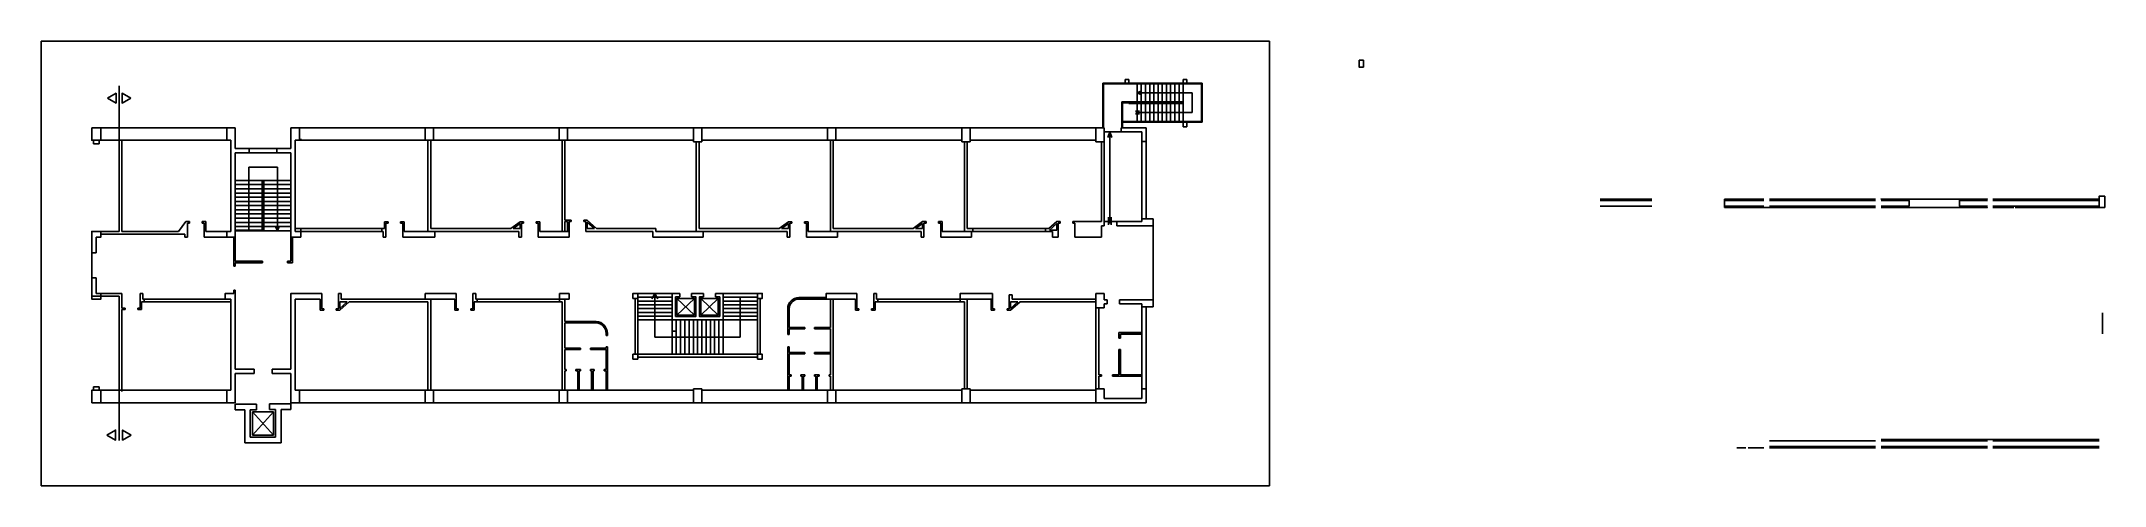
# Model space of a CAD drawing. Header units: millimetres. Extents: x 0 to 180329, y 0 to 340677.
# Drawn here: x 13726 to 161388, y 141516 to 173335 of the extents above; entities that cross this region are included whole.
import ezdxf
from ezdxf.lldxf.tags import DXFTag

# ---------------------------------------------------------------- set-up
doc = ezdxf.new("R2010")
doc.units = ezdxf.units.MM
doc.linetypes.add('CONTINUA', pattern=[0])
doc.layers.add('MURI', color=7, linetype='Continuous')
doc.layers.add('primoChimica', color=7, linetype='Continuous')
tags = doc.linetypes.add('NASCOSTA', pattern=[0.375, 0.25, -0.125]).pattern_tags.tags
tags[6:7] = [DXFTag(74, 4), DXFTag(75, 0), DXFTag(340, '0'), DXFTag(46, 0.0), DXFTag(50, 0.0), DXFTag(44, 0.0), DXFTag(45, 0.0)]
tags[4:5] = [DXFTag(74, 4), DXFTag(75, 0), DXFTag(340, '0'), DXFTag(46, 0.0), DXFTag(50, 0.0), DXFTag(44, 0.0), DXFTag(45, 0.0)]
tags = doc.linetypes.add('NASCOSTA2', pattern=[0.1875, 0.125, -0.0625]).pattern_tags.tags
tags[6:7] = [DXFTag(74, 4), DXFTag(75, 0), DXFTag(340, '0'), DXFTag(46, 0.0), DXFTag(50, 0.0), DXFTag(44, 0.0), DXFTag(45, 0.0)]
tags[4:5] = [DXFTag(74, 4), DXFTag(75, 0), DXFTag(340, '0'), DXFTag(46, 0.0), DXFTag(50, 0.0), DXFTag(44, 0.0), DXFTag(45, 0.0)]

msp = doc.modelspace()

# ---------------------------------------------------------------- linework, layer by layer
at = {"linetype": 'CONTINUA', "transparency": 33554687}
for p, q in [((89694, 170338), (89694, 170338)), ((89694, 170338), (89694, 167149)), ((96794, 170338), (89694, 170338)), ((89744, 170288), (89744, 167149)), ((96744, 170288), (89744, 170288)), ((92144, 170288), (92144, 168988)), ((92444, 170288), (92444, 168988)), ((92744, 170288), (92744, 168988)), ((93044, 170288), (93044, 168988)), ((93344, 170288), (93344, 168988)), ((93644, 170288), (93644, 168988)), ((93944, 170288), (93944, 168988)), ((94244, 170288), (94244, 168988)), ((94544, 170288), (94544, 168988)), ((94844, 170288), (94844, 168988)), ((95144, 170288), (95144, 168988)), ((95444, 170288), (95444, 167588)), ((96744, 170288), (96744, 167588)), ((96794, 170338), (96794, 167538)), ((91044, 167149), (91044, 168988)), ((95444, 168988), (91044, 168988)), ((91094, 167149), (91094, 168938)), ((95444, 168938), (91094, 168938)), ((91544, 168938), (91544, 168888)), ((95444, 168888), (91544, 168888)), ((92025, 168338), (92325, 168338)), ((92144, 169638), (92412, 169759)), ((96094, 169638), (92144, 169638)), ((92144, 169638), (92412, 169517)), ((92144, 168888), (92144, 167588)), ((92444, 168888), (92444, 167588)), ((92744, 168888), (92744, 167588)), ((93044, 168888), (93044, 167588)), ((93344, 168888), (93344, 167588)), ((93644, 168888), (93644, 167588)), ((93944, 168888), (93944, 167588)), ((94244, 168888), (94244, 167588)), ((94544, 168888), (94544, 167588)), ((94844, 168888), (94844, 167588)), ((95144, 168888), (95144, 167588)), ((96094, 169638), (96094, 168238)), ((91094, 167588), (96744, 167588)), ((91094, 167538), (96794, 167538)), ((92025, 168138), (92325, 168138)), ((92051, 168238), (96094, 168238)), ((90994, 166849), (89794, 166849)), ((90194, 166849), (90052, 166455)), ((90194, 166849), (90335, 166455)), ((90194, 160299), (90194, 166849)), ((41894, 159320), (41894, 159721)), ((51494, 159321), (51494, 159721)), ((61094, 159321), (61094, 159721)), ((70694, 159320), (70694, 159721)), ((76290, 159921), (76794, 159921)), ((80292, 159321), (80292, 159721)), ((89794, 160121), (89594, 160121)), ((90694, 160421), (89794, 160421)), ((90094, 160197), (90094, 160732)), ((90294, 160197), (90294, 160732)), ((58864, 155282), (56414, 155282)), ((57639, 155282), (57419, 154889)), ((57639, 155282), (57639, 152157)), ((57639, 155282), (57858, 154889)), ((62524, 155282), (64974, 155282)), ((50814, 154882), (50814, 154682)), ((56214, 150932), (56214, 154932)), ((58864, 155010), (56414, 155010)), ((56414, 150932), (56414, 154932)), ((58864, 154739), (56414, 154739)), ((58864, 154467), (56414, 154467)), ((58864, 154196), (56414, 154196)), ((58864, 153925), (56414, 153925)), ((58864, 153653), (56414, 153653)), ((59114, 153632), (60569, 153632)), ((59214, 153732), (60469, 154932)), ((59214, 154932), (60469, 153732)), ((60819, 153632), (62274, 153632)), ((60919, 153732), (62174, 154932)), ((60919, 154932), (62174, 153732)), ((62524, 155010), (64974, 155010)), ((62524, 154739), (64974, 154739)), ((62524, 154467), (64974, 154467)), ((62524, 154196), (64974, 154196)), ((62524, 153925), (64974, 153925)), ((62524, 153653), (64974, 153653)), ((63749, 155010), (63749, 152157)), ((64974, 150932), (64974, 154932)), ((65174, 150932), (65174, 154932)), ((79494, 154882), (79494, 154682)), ((58864, 153382), (56414, 153382)), ((57639, 152157), (63749, 152157)), ((58864, 153382), (58864, 150932)), ((59169, 153382), (59169, 150932)), ((59474, 153382), (59474, 150932)), ((59779, 153382), (59779, 150932)), ((60084, 153382), (60084, 150932)), ((60389, 153382), (60389, 150932)), ((60694, 153382), (60694, 150932)), ((60999, 153382), (60999, 150932)), ((61304, 153382), (61304, 150932)), ((61609, 153382), (61609, 150932)), ((61914, 153382), (61914, 150932)), ((62219, 153382), (62219, 150932)), ((62524, 153382), (64974, 153382)), ((62524, 153382), (62524, 150932)), ((56414, 150932), (64974, 150932)), ((56414, 150732), (64974, 150732)), ((17469, 148604), (17869, 148604)), ((17469, 148354), (17469, 148604)), ((17869, 148604), (17869, 148354)), ((19294, 148354), (18554, 148354))]:
    msp.add_line(p, q, dxfattribs=at)
at = {"linetype": 'Continuous', "transparency": 33554687}
for p, q in [((17994, 167149), (26994, 167149)), ((32194, 167149), (41194, 167149)), ((41794, 167149), (50794, 167149)), ((51394, 167149), (60394, 167149)), ((60994, 167149), (69994, 167149)), ((70594, 167149), (79594, 167149)), ((80194, 167149), (89194, 167149)), ((17469, 166249), (17469, 165999)), ((17469, 165999), (17869, 165999)), ((17869, 165999), (17869, 166249)), ((26994, 166249), (17994, 166249)), ((19294, 159721), (19294, 166249)), ((19494, 159721), (19494, 166249)), ((28594, 165649), (30594, 165649)), ((41194, 166249), (32194, 166249)), ((41394, 166249), (41394, 159721)), ((41594, 166249), (41594, 159921)), ((50794, 166249), (41794, 166249)), ((50994, 166249), (50994, 159721)), ((51194, 166249), (51194, 160521)), ((60394, 166249), (51394, 166249)), ((60594, 166143), (60594, 159721)), ((60794, 166143), (60794, 159921)), ((69994, 166249), (60994, 166249)), ((70194, 159721), (70194, 166249)), ((70394, 159921), (70394, 166249)), ((79594, 166249), (70594, 166249)), ((79794, 159721), (79794, 166143)), ((79994, 159921), (79994, 166143)), ((89194, 166249), (80194, 166249)), ((89594, 160421), (89594, 166143)), ((89794, 160121), (89794, 166143)), ((92494, 160421), (92494, 166149)), ((92794, 166149), (92794, 160621)), ((28569, 164320), (30619, 164320)), ((28569, 159820), (28569, 164320)), ((28594, 165349), (30594, 165349)), ((30619, 159770), (30619, 164320)), ((27594, 163370), (31594, 163370)), ((27594, 163070), (29544, 163070)), ((27594, 162770), (29544, 162770)), ((27594, 162470), (29544, 162470)), ((29544, 163370), (29544, 159820)), ((29594, 163370), (29594, 159820)), ((29644, 163370), (29644, 159770)), ((29644, 163070), (31594, 163070)), ((29644, 162770), (31594, 162770)), ((29644, 162470), (31594, 162470)), ((27594, 162170), (29544, 162170)), ((27594, 161870), (29544, 161870)), ((27594, 161570), (29544, 161570)), ((27594, 161270), (29544, 161270)), ((27594, 160970), (29544, 160970)), ((29644, 162170), (31594, 162170)), ((29644, 161870), (31594, 161870)), ((29644, 161570), (31594, 161570)), ((29644, 161270), (31594, 161270)), ((29644, 160970), (31594, 160970)), ((125288, 162037), (128988, 162037)), ((134188, 161437), (134187, 162034)), ((134188, 162037), (136988, 162037)), ((136988, 161437), (134188, 161437)), ((137388, 162037), (144988, 162037)), ((153388, 162037), (160988, 162037)), ((153388, 161437), (154888, 161437)), ((161388, 161437), (154988, 161437)), ((17344, 158201), (17344, 159721)), ((19294, 159721), (17994, 159721)), ((17994, 159521), (23994, 159521)), ((19494, 159721), (23550, 159721)), ((23550, 159721), (24071, 160421)), ((23994, 159321), (23994, 159521)), ((24071, 160421), (24345, 160421)), ((24194, 160321), (24345, 160321)), ((24194, 159321), (24194, 160321)), ((24345, 160321), (24345, 160421)), ((25243, 160421), (25494, 160421)), ((25243, 160321), (25243, 160421)), ((25243, 160321), (25394, 160321)), ((25394, 159321), (25394, 160321)), ((25494, 159721), (25494, 160421)), ((26994, 159721), (25494, 159721)), ((27594, 160670), (29544, 160670)), ((27594, 160370), (29544, 160370)), ((27594, 160070), (29544, 160070)), ((27594, 159820), (29594, 159820)), ((27594, 159770), (31594, 159770)), ((29644, 160670), (31594, 160670)), ((29644, 160370), (31594, 160370)), ((29644, 160070), (31594, 160070)), ((30619, 159770), (30505, 160033)), ((30619, 159770), (30733, 160033)), ((31894, 159921), (38294, 159921)), ((32294, 159721), (32294, 159921)), ((32294, 159721), (38194, 159721)), ((38094, 159921), (38094, 159721)), ((38194, 159721), (38194, 159320)), ((38294, 160420), (38545, 160420)), ((38294, 159921), (38294, 160420)), ((38394, 160320), (38545, 160320)), ((38394, 160320), (38394, 159320)), ((38545, 160320), (38545, 160420)), ((39443, 160320), (39443, 160420)), ((39443, 160420), (39694, 160420)), ((39443, 160320), (39594, 160320)), ((39594, 160320), (39594, 159320)), ((39694, 160420), (39694, 159721)), ((47894, 159721), (39694, 159721)), ((41594, 159921), (47323, 159921)), ((47994, 160420), (47323, 159921)), ((47994, 160295), (47490, 159921)), ((47490, 159921), (47994, 159921)), ((47894, 159721), (47894, 159320)), ((47994, 160420), (48245, 160420)), ((47994, 159921), (47994, 160295)), ((48094, 160320), (48245, 160320)), ((48094, 160320), (48094, 159320)), ((48245, 160320), (48245, 160420)), ((49143, 160320), (49143, 160420)), ((49143, 160420), (49394, 160420)), ((49143, 160320), (49294, 160320)), ((49294, 160320), (49294, 159320)), ((49394, 160420), (49394, 159721)), ((49394, 159721), (51494, 159721)), ((51645, 160521), (51194, 160521)), ((51394, 160421), (51194, 160421)), ((51194, 160421), (51194, 159721)), ((51394, 159721), (51394, 160421)), ((51494, 159421), (51494, 160421)), ((51494, 160421), (51645, 160421)), ((51645, 160421), (51645, 160521)), ((52543, 160421), (52543, 160521)), ((52543, 160521), (52794, 160521)), ((52543, 160421), (52694, 160421)), ((52694, 160421), (52694, 159721)), ((52694, 159721), (57494, 159721)), ((52794, 160521), (53465, 159921)), ((52794, 159921), (52794, 160386)), ((52794, 160386), (53315, 159921)), ((52794, 159921), (53315, 159921)), ((53465, 159921), (57694, 159921)), ((57494, 159321), (57494, 159721)), ((57694, 159721), (57694, 159921)), ((57694, 159721), (67094, 159721)), ((60794, 159921), (66523, 159921)), ((67194, 160420), (66523, 159921)), ((67194, 160295), (66690, 159921)), ((66690, 159921), (67194, 159921)), ((67094, 159721), (67094, 159320)), ((67194, 160420), (67445, 160420)), ((67194, 159921), (67194, 160295)), ((67294, 160320), (67445, 160320)), ((67294, 160320), (67294, 159320)), ((67445, 160320), (67445, 160420)), ((68343, 160320), (68343, 160420)), ((68343, 160420), (68594, 160420)), ((68343, 160320), (68494, 160320)), ((68494, 160320), (68494, 159320)), ((68594, 160420), (68594, 159721)), ((68594, 159721), (76694, 159721)), ((70394, 159921), (76123, 159921)), ((76794, 160421), (76123, 159921)), ((76794, 160296), (76290, 159921)), ((76694, 159721), (76694, 159321)), ((76794, 160421), (77045, 160421)), ((76794, 159921), (76794, 160296)), ((76894, 160321), (77045, 160321)), ((76894, 160321), (76894, 159321)), ((77045, 160321), (77045, 160421)), ((77943, 160321), (77943, 160421)), ((77943, 160421), (78194, 160421)), ((77943, 160321), (78094, 160321)), ((78094, 160321), (78094, 159321)), ((78194, 160421), (78194, 159721)), ((78194, 159721), (86094, 159721)), ((79992, 159921), (85835, 159921)), ((80392, 159721), (80392, 159921)), ((85592, 159721), (85592, 159921)), ((86394, 160421), (85835, 159921)), ((86394, 160286), (85873, 159821)), ((85873, 159821), (86394, 159821)), ((86094, 159721), (86094, 159321)), ((86394, 160421), (86645, 160421)), ((86394, 159821), (86394, 160286)), ((86494, 160321), (86645, 160321)), ((86494, 160321), (86494, 159321)), ((86645, 160321), (86645, 160421)), ((87543, 160321), (87543, 160421)), ((87543, 160421), (89594, 160421)), ((87543, 160321), (87694, 160321)), ((87694, 160321), (87694, 159321)), ((89594, 159321), (89594, 160121)), ((90694, 160121), (90694, 160421)), ((90694, 160421), (92494, 160421)), ((90694, 160121), (93294, 160121)), ((92494, 160621), (93294, 160621)), ((93294, 154832), (93294, 160621)), ((17644, 158201), (17344, 158201)), ((17644, 158201), (17644, 159321)), ((24194, 159321), (23994, 159321)), ((26994, 159321), (25394, 159321)), ((27494, 159321), (27494, 157481)), ((27594, 159321), (27594, 157581)), ((31594, 159321), (31594, 157581)), ((31694, 159321), (31694, 157481)), ((38194, 159320), (38394, 159320)), ((39594, 159320), (41894, 159320)), ((47894, 159320), (48094, 159320)), ((49294, 159320), (51494, 159320)), ((57494, 159321), (61094, 159321)), ((67094, 159320), (67294, 159320)), ((68494, 159320), (70694, 159320)), ((76694, 159321), (76894, 159321)), ((78094, 159321), (78094, 159321)), ((78094, 159321), (80292, 159321)), ((86094, 159321), (86494, 159321)), ((87694, 159321), (87694, 159321)), ((87694, 159321), (89594, 159321)), ((27594, 157581), (29548, 157581)), ((27594, 157481), (29548, 157481)), ((29548, 157581), (29548, 157481)), ((31343, 157581), (31594, 157581)), ((31344, 157581), (31344, 157481)), ((31344, 157481), (31694, 157481)), ((17644, 156401), (17344, 156401)), ((17344, 155382), (17344, 156401)), ((17644, 155282), (17644, 156401)), ((17994, 155282), (19494, 155282)), ((18044, 155082), (19294, 155082)), ((19294, 155082), (19294, 148354)), ((19494, 155282), (19494, 154232)), ((20794, 155282), (20794, 154232)), ((20994, 155282), (20794, 155282)), ((20994, 155282), (20994, 154882)), ((34994, 154182), (34994, 155282)), ((34994, 155282), (35194, 155282)), ((35194, 155282), (35194, 154882)), ((44614, 154182), (44614, 155282)), ((44614, 155282), (44814, 155282)), ((44814, 155282), (44814, 154882)), ((73294, 154182), (73294, 155282)), ((73294, 155282), (73494, 155282)), ((73494, 155282), (73494, 154882)), ((82994, 154182), (82994, 155182)), ((82994, 155182), (83194, 155182)), ((83194, 155182), (83194, 154882)), ((19731, 154232), (19494, 154232)), ((19494, 154132), (19494, 148254)), ((19729, 154132), (19494, 154132)), ((19729, 154232), (19729, 154132)), ((20629, 154232), (20629, 154132)), ((20794, 154232), (20629, 154232)), ((20894, 154132), (20629, 154132)), ((20894, 154682), (20894, 154132)), ((27294, 154682), (20894, 154682)), ((26894, 154882), (20994, 154882)), ((21094, 154882), (21094, 154682)), ((33694, 154882), (33694, 154082)), ((33694, 154082), (33941, 154082)), ((33794, 154882), (33794, 154182)), ((33794, 154182), (33941, 154182)), ((33941, 154182), (33941, 154082)), ((34838, 154182), (34838, 154082)), ((34838, 154182), (34994, 154182)), ((34838, 154082), (35094, 154082)), ((35094, 154682), (35615, 154682)), ((35094, 154216), (35094, 154682)), ((35094, 154082), (35765, 154682)), ((35094, 154216), (35615, 154682)), ((35194, 154882), (41194, 154882)), ((35765, 154682), (41394, 154682)), ((41394, 154682), (41394, 148354)), ((41594, 154882), (41594, 148354)), ((43314, 154882), (43314, 154082)), ((43314, 154082), (43561, 154082)), ((43414, 154882), (43414, 154182)), ((43414, 154182), (43561, 154182)), ((43561, 154182), (43561, 154082)), ((44458, 154182), (44458, 154082)), ((44458, 154182), (44614, 154182)), ((44458, 154082), (44714, 154082)), ((44714, 154082), (44714, 154682)), ((44714, 154682), (50994, 154682)), ((44814, 154882), (50814, 154882)), ((44914, 154882), (44914, 154682)), ((50994, 154682), (50994, 148354)), ((51194, 154882), (51194, 153282)), ((67144, 154182), (67144, 152354)), ((67244, 154182), (67244, 152854)), ((69894, 154982), (67944, 154982)), ((69894, 154882), (67944, 154882)), ((70194, 154882), (70194, 152854)), ((70394, 154882), (70394, 148354)), ((71994, 154882), (71994, 154082)), ((71994, 154082), (72241, 154082)), ((72094, 154882), (72094, 154182)), ((72094, 154182), (72241, 154182)), ((72241, 154182), (72241, 154082)), ((73138, 154182), (73138, 154082)), ((73138, 154182), (73294, 154182)), ((73138, 154082), (73394, 154082)), ((73394, 154082), (73394, 154682)), ((73394, 154682), (79794, 154682)), ((73494, 154882), (79494, 154882)), ((73594, 154882), (73594, 154682)), ((79794, 154682), (79794, 148460)), ((79994, 154882), (79994, 148460)), ((81694, 154882), (81694, 154082)), ((81694, 154082), (81941, 154082)), ((81794, 154882), (81794, 154182)), ((81794, 154182), (81941, 154182)), ((81941, 154182), (81941, 154082)), ((82838, 154182), (82838, 154082)), ((82838, 154182), (82994, 154182)), ((82838, 154082), (83094, 154082)), ((83094, 154682), (83615, 154682)), ((83094, 154216), (83094, 154682)), ((83094, 154082), (83765, 154682)), ((83094, 154216), (83615, 154682)), ((83194, 154882), (89194, 154882)), ((83765, 154682), (89194, 154682)), ((89194, 148460), (89194, 154254)), ((89394, 149454), (89394, 154254)), ((92494, 148454), (92494, 154332)), ((92794, 148454), (92794, 154332)), ((161238, 152387), (161238, 153887)), ((51194, 153282), (53444, 153282)), ((51194, 153182), (51194, 151363)), ((51194, 153182), (53444, 153182)), ((54144, 152413), (54144, 152261)), ((54144, 152261), (54244, 152261)), ((54244, 152413), (54244, 152261)), ((67244, 152354), (67144, 152354)), ((68369, 152854), (67244, 152854)), ((68369, 152754), (67244, 152754)), ((67244, 152754), (67244, 152354)), ((68369, 152754), (68369, 152854)), ((70194, 152854), (69069, 152854)), ((69069, 152754), (69069, 152854)), ((70194, 152754), (69069, 152754)), ((70194, 152754), (70194, 149454)), ((90844, 152076), (90844, 152476)), ((90844, 152476), (92494, 152476)), ((90944, 152076), (90944, 152376)), ((90944, 152376), (92494, 152376)), ((51194, 151363), (52319, 151363)), ((51194, 151263), (51194, 149833)), ((51194, 151263), (52319, 151263)), ((52319, 151263), (52319, 151363)), ((53019, 151263), (53019, 151363)), ((53019, 151363), (54144, 151363)), ((53019, 151263), (54144, 151263)), ((54144, 151463), (54244, 151463)), ((54144, 151463), (54144, 151363)), ((54144, 151263), (54144, 149833)), ((54244, 151463), (54244, 148354)), ((67244, 151454), (67144, 151454)), ((67144, 151454), (67144, 148354)), ((67244, 151454), (67244, 151054)), ((68369, 151054), (67244, 151054)), ((68369, 150954), (67244, 150954)), ((67244, 150954), (67244, 149454)), ((68369, 150954), (68369, 151054)), ((70194, 151054), (69069, 151054)), ((69069, 150954), (69069, 151054)), ((70194, 150954), (69069, 150954)), ((90844, 152076), (90944, 152076)), ((90844, 151276), (90944, 151276)), ((90844, 149454), (90844, 151276)), ((90944, 149454), (90944, 151276)), ((51194, 149833), (51286, 149833)), ((51194, 149733), (51286, 149733)), ((51194, 149733), (51194, 148354)), ((51286, 149733), (51286, 149833)), ((51986, 149833), (52319, 149833)), ((51986, 149733), (51986, 149833)), ((51986, 149733), (52127, 149733)), ((52127, 149733), (52127, 148354)), ((52227, 149733), (52227, 148354)), ((52227, 149733), (52319, 149733)), ((52319, 149733), (52319, 149833)), ((53019, 149833), (53302, 149833)), ((53019, 149733), (53019, 149833)), ((53019, 149733), (53111, 149733)), ((53111, 149733), (53111, 148354)), ((53211, 149733), (53211, 148354)), ((53211, 149733), (53302, 149733)), ((53302, 149733), (53302, 149833)), ((54002, 149833), (54144, 149833)), ((54002, 149733), (54002, 149833)), ((54002, 149733), (54144, 149733)), ((54144, 149733), (54144, 148354)), ((67386, 149454), (67244, 149454)), ((67386, 149354), (67244, 149354)), ((67244, 149354), (67244, 148354)), ((67386, 149354), (67386, 149454)), ((68369, 149454), (68086, 149454)), ((68086, 149354), (68086, 149454)), ((68177, 149354), (68086, 149354)), ((68177, 149354), (68177, 148354)), ((68277, 149354), (68277, 148354)), ((68369, 149354), (68277, 149354)), ((68369, 149354), (68369, 149454)), ((69069, 149354), (69069, 149454)), ((69402, 149454), (69069, 149454)), ((69161, 149354), (69069, 149354)), ((69161, 149354), (69161, 148354)), ((69261, 149354), (69261, 148354)), ((69402, 149354), (69261, 149354)), ((69402, 149354), (69402, 149454)), ((70194, 149454), (70102, 149454)), ((70102, 149354), (70102, 149454)), ((70194, 149354), (70102, 149354)), ((70194, 149354), (70194, 148354)), ((89594, 149454), (89394, 149454)), ((89394, 148460), (89394, 149354)), ((89594, 149354), (89394, 149354)), ((89594, 149354), (89594, 149454)), ((90844, 149454), (90394, 149454)), ((90394, 149354), (90394, 149454)), ((92494, 149354), (90394, 149354)), ((92494, 149454), (90944, 149454)), ((26994, 148354), (17994, 148354)), ((41194, 148354), (32194, 148354)), ((50794, 148354), (41794, 148354)), ((60394, 148354), (51394, 148354)), ((69994, 148354), (60994, 148354)), ((79594, 148354), (70594, 148354)), ((89194, 148354), (80194, 148354)), ((17994, 147454), (26994, 147454)), ((32194, 147454), (41194, 147454)), ((41794, 147454), (50794, 147454)), ((51394, 147454), (60394, 147454)), ((60994, 147454), (69994, 147454)), ((70594, 147454), (79594, 147454)), ((80194, 147454), (89194, 147454)), ((145388, 144837), (160988, 144837)), ((137388, 144237), (144988, 144237)), ((145388, 144237), (152988, 144237)), ((153388, 144237), (160988, 144237))]:
    msp.add_line(p, q, dxfattribs=at)
at = {"color": 2, "linetype": 'Continuous', "transparency": 33554687}
for p, q in [((32294, 166249), (32294, 166349)), ((39594, 159320), (39594, 159320)), ((49294, 159320), (49294, 159320)), ((68494, 159320), (68494, 159320))]:
    msp.add_line(p, q, dxfattribs=at)
at = {"linetype": 'NASCOSTA2', "transparency": 33554687}
for p, q in [((128988, 161937), (125285, 161937)), ((128988, 161537), (125285, 161537)), ((136988, 161937), (134188, 161937)), ((136988, 161537), (134188, 161537)), ((144988, 161937), (137388, 161937)), ((144988, 161537), (137388, 161537)), ((147388, 161937), (145388, 161937)), ((147388, 161537), (145388, 161537)), ((152990, 161937), (150985, 161937)), ((152990, 161537), (150985, 161537)), ((160988, 161937), (153388, 161937)), ((160988, 161537), (153388, 161537)), ((144988, 144737), (137388, 144737)), ((152988, 144737), (145388, 144737)), ((160988, 144737), (153388, 144737)), ((144988, 144337), (137388, 144337)), ((152988, 144337), (145388, 144337)), ((160988, 144337), (153388, 144337))]:
    msp.add_line(p, q, dxfattribs=at)
at = {"transparency": 33554687}
for p, q in [((27494, 157481), (27494, 157225)), ((27594, 157225), (27494, 157225)), ((27594, 157225), (27594, 157481)), ((27494, 155523), (27494, 155282)), ((27594, 155523), (27494, 155523)), ((27594, 149854), (27594, 155523)), ((27594, 147454), (27594, 149554)), ((28964, 149854), (28964, 149554)), ((30244, 149854), (30244, 149554)), ((27594, 146959), (27594, 147359)), ((29119, 147359), (27594, 147359)), ((28284, 146959), (27594, 146959)), ((28284, 144589), (28284, 146959)), ((28684, 144989), (28684, 146959)), ((29119, 146959), (28684, 146959)), ((28834, 146809), (30334, 145139)), ((28834, 145139), (30334, 146809)), ((30334, 146809), (28834, 146809)), ((28834, 145139), (28834, 146809)), ((29119, 146959), (29119, 147359)), ((31594, 147374), (30049, 147374)), ((30049, 146974), (30049, 147374)), ((30049, 146974), (30484, 146974)), ((30334, 146809), (30334, 145139)), ((30484, 146974), (30484, 144989)), ((31594, 146974), (30884, 146974)), ((30884, 146974), (30884, 144589)), ((31594, 147454), (31594, 146974)), ((30484, 144989), (28684, 144989)), ((30334, 145139), (28834, 145139)), ((30884, 144589), (28284, 144589)), ((135061, 144235), (135061, 144237)), ((135701, 144235), (135061, 144235)), ((135702, 144237), (135701, 144235)), ((135862, 144237), (135861, 144235)), ((136988, 144235), (135861, 144235)), ((139061, 144235), (139061, 144237)), ((139701, 144235), (139061, 144235)), ((139702, 144237), (139701, 144235)), ((139862, 144237), (139861, 144235)), ((141056, 144235), (139861, 144235)), ((143258, 144220), (143242, 144237)), ((151258, 144220), (151242, 144237)), ((159258, 144220), (159242, 144237))]:
    msp.add_line(p, q, dxfattribs=at)
msp.add_line((58864, 152571), (59169, 152571))
at = {"color": 8, "linetype": 'CONTINUA', "transparency": 33554687}
for p, q in [((144138, 144220), (143418, 144220)), ((152138, 144220), (151418, 144220)), ((160138, 144220), (159418, 144220))]:
    msp.add_line(p, q, dxfattribs=at)
at = {"transparency": 33554687}
msp.add_lwpolyline([(13726, 173335), (101612, 173335), (101612, 141516), (13726, 141516)], close=True, dxfattribs=at)
at = {"linetype": 'Continuous', "transparency": 33554687}
for points in [[(108338, 171473), (108338, 171973), (108038, 171973), (108038, 171473), (108338, 171473)], [(17344, 167149), (17344, 166249), (17994, 166249), (17994, 167149)], [(145388, 161437), (152988, 161437)], [(17344, 147454), (17344, 148354), (17994, 148354), (17994, 147454)]]:
    msp.add_lwpolyline(points, close=True, dxfattribs=at)
at = {"linetype": 'NASCOSTA', "transparency": 33554687}
msp.add_lwpolyline([(19294, 144757), (19294, 155082), (17344, 155082), (17344, 159721), (19294, 159721), (19294, 170144)], dxfattribs=at)
at = {"linetype": 'CONTINUA', "transparency": 33554687}
for points in [[(18459, 169260), (19076, 168904), (19076, 169616)], [(20129, 169260), (19512, 168904), (19512, 169616)], [(59214, 153732), (59214, 154932), (60469, 154932), (60469, 153732)], [(60919, 153732), (60919, 154932), (62174, 154932), (62174, 153732)], [(18426, 145139), (19043, 144783), (19043, 145495)], [(20162, 145139), (19545, 144783), (19545, 145495)]]:
    msp.add_lwpolyline(points, close=True, dxfattribs=at)
for points in [[(148188, 162037), (145388, 162037), (152988, 162037), (150188, 162037)], [(32294, 155282), (31894, 155282)], [(70694, 155282), (70294, 155282)], [(31894, 154882), (32294, 154882)]]:
    msp.add_lwpolyline(points, dxfattribs=at)
at = {"linetype": 'NASCOSTA2', "transparency": 33554687}
for points in [[(145490, 161937), (147388, 161937), (147388, 161537), (145490, 161537)], [(152990, 161937), (150988, 161937), (150988, 161537), (152990, 161537)]]:
    msp.add_lwpolyline(points, dxfattribs=at)
at = {"linetype": 'Continuous', "transparency": 33554687}
for points in [[(17994, 159721), (17344, 159721), (17344, 159221)], [(17644, 159321), (17994, 159321), (17994, 159721)], [(17994, 155282), (17994, 154882), (17344, 154882), (17344, 155382)], [(17644, 155282), (17994, 155282)]]:
    msp.add_lwpolyline(points, dxfattribs=at)
for centre, radius, start, end in [((67944, 154182), 800, 90, 180), ((67944, 154182), 700, 90, 180), ((53383, 152423), 861, 359.35591, 85.94626), ((53383, 152423), 761, 359.27506, 85.38813)]:
    msp.add_arc(centre, radius, start, end, dxfattribs=at)
at = {"layer": 'MURI', "linetype": 'CONTINUA', "transparency": 33554687}
for p, q in [((91294, 170338), (91294, 170588)), ((91294, 170588), (91544, 170588)), ((91294, 170338), (91544, 170338)), ((91544, 170338), (91544, 170588)), ((95444, 170338), (95444, 170588)), ((95444, 170588), (95694, 170588)), ((95694, 170338), (95444, 170338)), ((95694, 170588), (95694, 170338)), ((95444, 167199), (95444, 167538)), ((95444, 167538), (95694, 167538)), ((95694, 167199), (95444, 167199)), ((95694, 167538), (95694, 167199)), ((41194, 155282), (41194, 154882)), ((50814, 155282), (50814, 154882)), ((51494, 155282), (50814, 155282)), ((51494, 154882), (51494, 155282)), ((58864, 153382), (58864, 155282)), ((59416, 155282), (58864, 155282)), ((59416, 155032), (59416, 155282)), ((60266, 155032), (60266, 155282)), ((61121, 155282), (60266, 155282)), ((61121, 155032), (61121, 155282)), ((62524, 155282), (61971, 155282)), ((61971, 155032), (61971, 155282)), ((62524, 153382), (62524, 155282)), ((50814, 154882), (51494, 154882)), ((80294, 154882), (81794, 154882)), ((89996, 154832), (89794, 154832)), ((89996, 154532), (89794, 154532)), ((89794, 154254), (89794, 154532)), ((89996, 154832), (89996, 154532)), ((58864, 153382), (62524, 153382))]:
    msp.add_line(p, q, dxfattribs=at)
at = {"layer": 'MURI', "linetype": 'Continuous', "transparency": 33554687}
for p, q in [((26994, 166249), (26994, 167149)), ((26994, 167149), (27594, 167149)), ((27594, 167149), (27594, 165649)), ((31594, 167149), (31594, 165649)), ((31594, 167149), (32194, 167149)), ((32194, 166249), (32194, 167149)), ((41194, 166249), (41194, 167149)), ((41194, 167149), (41794, 167149)), ((41794, 166249), (41794, 167149)), ((50794, 166249), (50794, 167149)), ((50794, 167149), (51394, 167149)), ((51394, 166249), (51394, 167149)), ((60394, 167149), (60994, 167149)), ((60394, 166143), (60394, 167149)), ((60994, 166143), (60994, 167149)), ((69994, 166249), (69994, 167149)), ((69994, 167149), (70594, 167149)), ((70594, 166249), (70594, 167149)), ((79594, 167149), (80194, 167149)), ((79594, 166143), (79594, 167149)), ((80194, 166143), (80194, 167149)), ((89194, 167149), (89794, 167149)), ((89194, 166143), (89194, 167149)), ((89794, 166143), (89794, 167149)), ((90994, 166849), (90994, 167149)), ((90994, 167149), (92794, 167149)), ((92794, 167149), (92794, 166149)), ((26994, 166249), (27294, 166249)), ((27294, 166249), (27294, 159721)), ((27594, 165649), (28594, 165649)), ((28594, 165349), (28594, 165649)), ((30594, 165349), (30594, 165649)), ((30594, 165649), (31594, 165649)), ((31894, 166249), (32194, 166249)), ((31894, 166249), (31894, 159721)), ((41194, 166249), (41794, 166249)), ((50794, 166249), (51394, 166249)), ((60394, 166143), (60994, 166143)), ((69994, 166249), (70594, 166249)), ((79594, 166143), (80194, 166143)), ((89194, 166143), (89794, 166143)), ((92494, 166849), (90994, 166849)), ((92494, 166149), (92494, 166849)), ((92794, 166149), (92494, 166149)), ((27594, 165349), (28594, 165349)), ((27594, 165349), (27594, 159721)), ((30594, 165349), (31594, 165349)), ((31594, 165349), (31594, 159721)), ((31594, 155282), (33794, 155282)), ((33794, 154882), (33794, 155282)), ((41194, 155282), (43414, 155282)), ((43414, 154882), (43414, 155282)), ((72094, 155282), (69994, 155282)), ((72094, 154882), (72094, 155282)), ((81794, 155282), (79594, 155282)), ((81794, 154882), (81794, 155282)), ((89194, 155282), (89794, 155282)), ((89194, 155282), (89194, 154254)), ((89794, 155282), (89794, 154832)), ((27294, 148354), (27294, 154882)), ((31594, 149854), (31594, 154882)), ((31894, 154882), (33694, 154882)), ((31894, 148354), (31894, 154882)), ((41194, 154882), (43314, 154882)), ((71994, 154882), (70394, 154882)), ((89194, 154254), (89794, 154254)), ((90894, 154832), (90894, 154532)), ((90894, 154832), (93294, 154832)), ((90894, 154532), (92494, 154532)), ((92494, 154532), (92494, 154332)), ((92494, 154332), (93294, 154332)), ((93294, 154332), (93294, 154832)), ((27594, 149854), (28964, 149854)), ((27594, 149554), (27594, 147454)), ((27594, 149554), (28964, 149554)), ((30244, 149854), (31594, 149854)), ((30244, 149554), (31594, 149554)), ((31594, 149554), (31594, 147454)), ((26994, 148354), (26994, 147454)), ((26994, 148354), (27294, 148354)), ((31894, 148354), (32194, 148354)), ((32194, 148354), (32194, 147454)), ((41194, 148354), (41194, 147454)), ((41194, 148354), (41794, 148354)), ((41794, 148354), (41794, 147454)), ((50794, 148354), (50794, 147454)), ((50794, 148354), (51394, 148354)), ((51394, 148354), (51394, 147454)), ((60394, 148460), (60994, 148460)), ((60394, 148460), (60394, 147454)), ((60994, 148460), (60994, 147454)), ((69994, 148354), (69994, 147454)), ((69994, 148354), (70594, 148354)), ((70594, 148354), (70594, 147454)), ((79594, 148460), (80194, 148460)), ((79594, 148460), (79594, 147454)), ((80194, 148460), (80194, 147454)), ((89194, 148460), (89794, 148460)), ((89194, 148460), (89194, 147454)), ((89794, 148460), (89794, 147754)), ((92494, 147754), (89794, 147754)), ((92794, 148454), (92494, 148454)), ((92494, 148454), (92494, 147754)), ((92794, 147454), (92794, 148454)), ((26994, 147454), (27594, 147454)), ((31594, 147454), (32194, 147454)), ((41194, 147454), (41794, 147454)), ((50794, 147454), (51394, 147454)), ((60394, 147454), (60994, 147454)), ((69994, 147454), (70594, 147454)), ((79594, 147454), (80194, 147454)), ((89194, 147454), (92794, 147454))]:
    msp.add_line(p, q, dxfattribs=at)
at = {"layer": 'MURI'}
msp.add_line((136988, 161437), (144988, 161437), dxfattribs=at)
msp.add_lwpolyline([(160988, 161437), (160988, 162237), (161388, 162237), (161388, 161437), (160990, 161437)], dxfattribs=at)
at = {"layer": 'MURI', "linetype": 'CONTINUA', "transparency": 33554687}
for points in [[(27294, 159721), (26994, 159721), (26994, 159321), (27594, 159321), (27594, 159721)], [(31594, 159721), (31594, 159321), (32294, 159321), (32294, 159721), (31894, 159721)], [(27294, 155282), (26894, 155282), (26894, 154882), (27294, 154882)], [(27494, 155282), (27294, 155282)], [(27594, 149854), (27594, 155282)], [(31894, 155282), (31594, 155282), (31594, 154882)], [(56414, 154932), (56064, 154932), (56064, 155282), (56414, 155282), (56414, 154932)], [(64974, 154932), (65324, 154932), (65324, 155282), (64974, 155282), (64974, 154932)], [(70294, 155282), (69894, 155282), (69894, 154882), (70694, 154882)], [(79894, 155282), (79494, 155282), (79494, 154882), (80294, 154882)], [(80294, 155282), (79894, 155282)], [(60266, 155032), (60569, 155032), (60569, 153632), (59114, 153632), (59114, 155032), (59416, 155032)], [(61971, 155032), (62274, 155032), (62274, 153632), (60819, 153632), (60819, 155032), (61121, 155032)], [(56414, 150582), (56064, 150582), (56064, 150932), (56414, 150932), (56414, 150582)], [(64974, 150582), (65324, 150582), (65324, 150932), (64974, 150932), (64974, 150582)]]:
    msp.add_lwpolyline(points, dxfattribs=at)
at = {"layer": 'primoChimica'}
msp.add_line((56414, 155282, 4000), (56414, 155282), dxfattribs=at)

doc.saveas('drawing.dxf')
